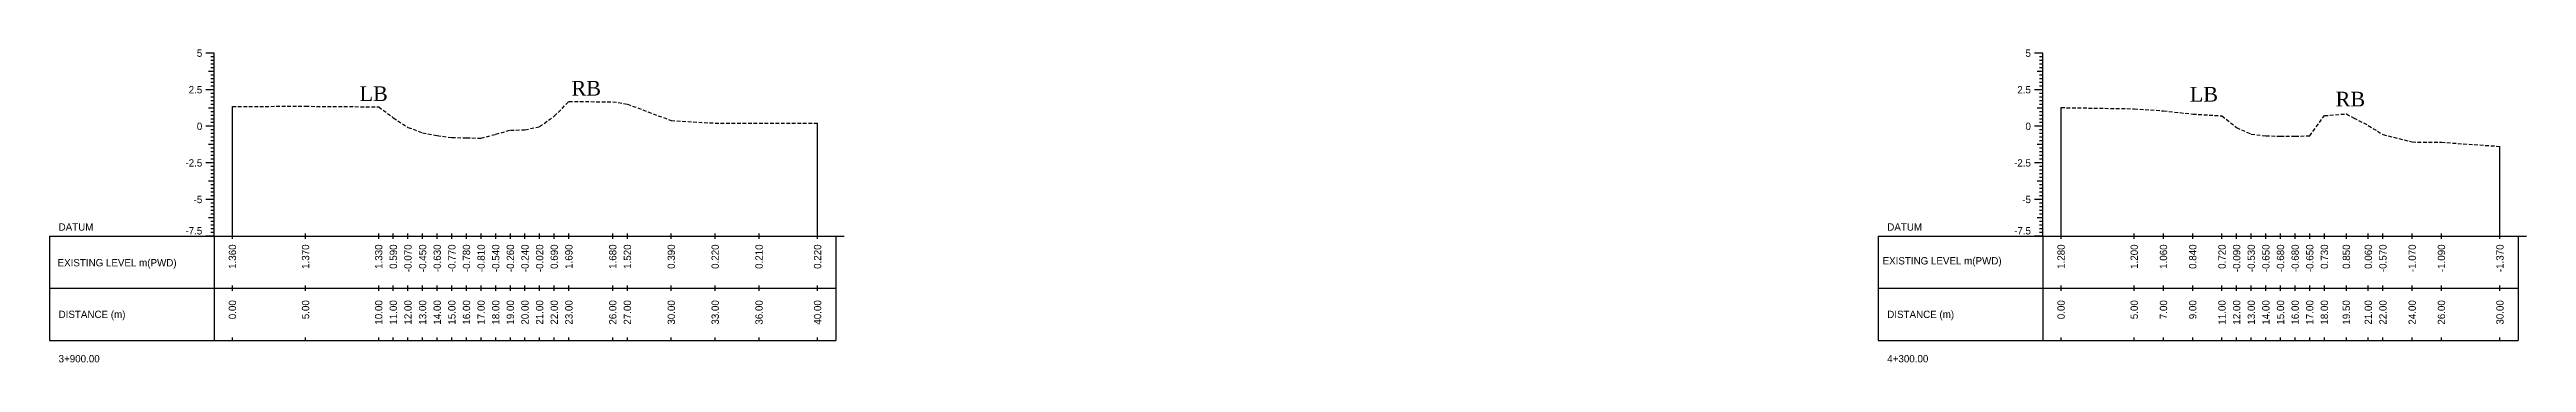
# Model space of a CAD drawing. Header units: inches. Extents: x 6579 to 9220, y -2276 to -1013.
# Drawn here: x 8530.2 to 8699.5, y -1494.5 to -1473.1 of the extents above; entities that cross this region are included whole.
import ezdxf
from ezdxf.enums import TextEntityAlignment as Align

# ---------------------------------------------------------------- set-up
doc = ezdxf.new("R2010")
doc.units = ezdxf.units.IN
doc.header["$MEASUREMENT"] = 0
doc.linetypes.add('HIDDEN', pattern=[0.375, 0.25, -0.125])
doc.layers.add('CS_Drawing', color=7, linetype='Continuous')
doc.layers.add('GL', color=3, linetype='HIDDEN')
doc.styles.add('romans', font='romans.shx')

msp = doc.modelspace()

# ---------------------------------------------------------------- texts
at = {"char_height": 1, "width": 263.4059, "attachment_point": 1, "style": 'romans'}
for s, insert in [('{\\fTimes New Roman|b0|i0|c0|p18;LB}', (8551.39, -1475.66)), ('{\\fTimes New Roman|b0|i0|c0|p18;RB}', (8565.88, -1475.29)), ('{\\fTimes New Roman|b0|i0|c0|p18;LB}', (8676.5, -1475.7)), ('{\\fTimes New Roman|b0|i0|c0|p18;RB}', (8686.47, -1476.03))]:
    msp.add_mtext(s, dxfattribs=dict(at, insert=insert))
at = {"layer": 'CS_Drawing'}
for s, p in [('5', (8540.64, -1473.39)), ('5', (8665.64, -1473.39)), ('2.5', (8540.64, -1475.89)), ('2.5', (8665.64, -1475.89)), ('0', (8540.64, -1478.39)), ('0', (8665.64, -1478.39)), ('-2.5', (8540.64, -1480.89)), ('-2.5', (8665.64, -1480.89)), ('-5', (8540.64, -1483.39)), ('-5', (8665.64, -1483.39))]:
    msp.add_text(s, height=0.5, dxfattribs=at).set_placement(p, align=Align.MIDDLE_RIGHT)
for s, p in [('DATUM', (8530.82, -1485.27)), ('DATUM', (8655.82, -1485.27)), ('EXISTING LEVEL m(PWD)', (8530.75, -1487.71)), ('EXISTING LEVEL m(PWD)', (8655.5, -1487.58)), ('DISTANCE (m)', (8530.82, -1491.24)), ('DISTANCE (m)', (8655.82, -1491.24)), ('3+900.00', (8530.82, -1494.27)), ('4+300.00', (8655.82, -1494.27))]:
    msp.add_text(s, height=0.5, dxfattribs=at).set_placement(p, align=Align.MIDDLE_LEFT)
for p in [(8540.64, -1485.78), (8665.64, -1485.78)]:
    msp.add_text('-7.5', height=0.5, dxfattribs=at).set_placement(p, align=Align.RIGHT)
for s, p in [('1.360', (8542.7, -1486.46)), ('1.370', (8547.7, -1486.46)), ('1.330', (8552.7, -1486.46)), ('0.590', (8553.7, -1486.46)), ('-0.070', (8554.7, -1486.46)), ('-0.450', (8555.7, -1486.46)), ('-0.630', (8556.7, -1486.46)), ('-0.770', (8557.7, -1486.46)), ('-0.780', (8558.7, -1486.46)), ('-0.810', (8559.7, -1486.46)), ('-0.540', (8560.7, -1486.46)), ('-0.260', (8561.7, -1486.46)), ('-0.240', (8562.7, -1486.46)), ('-0.020', (8563.7, -1486.46)), ('0.690', (8564.7, -1486.46)), ('1.690', (8565.7, -1486.46)), ('1.680', (8568.7, -1486.46)), ('1.520', (8569.7, -1486.46)), ('0.390', (8572.7, -1486.46)), ('0.220', (8575.7, -1486.46)), ('0.210', (8578.7, -1486.46)), ('0.220', (8582.7, -1486.46)), ('1.280', (8667.7, -1486.46)), ('1.200', (8672.7, -1486.46)), ('1.060', (8674.7, -1486.46)), ('0.840', (8676.7, -1486.46)), ('0.720', (8678.7, -1486.46)), ('-0.090', (8679.7, -1486.46)), ('-0.530', (8680.7, -1486.46)), ('-0.650', (8681.7, -1486.46)), ('-0.680', (8682.7, -1486.46)), ('-0.680', (8683.7, -1486.46)), ('-0.650', (8684.7, -1486.46)), ('0.730', (8685.7, -1486.46)), ('0.850', (8687.2, -1486.46)), ('0.060', (8688.7, -1486.46)), ('-0.570', (8689.7, -1486.46)), ('-1.070', (8691.7, -1486.46)), ('-1.090', (8693.7, -1486.46)), ('-1.370', (8697.7, -1486.46)), ('0.00', (8542.7, -1490.27)), ('5.00', (8547.7, -1490.27)), ('10.00', (8552.7, -1490.27)), ('11.00', (8553.7, -1490.27)), ('12.00', (8554.7, -1490.27)), ('13.00', (8555.7, -1490.27)), ('14.00', (8556.7, -1490.27)), ('15.00', (8557.7, -1490.27)), ('16.00', (8558.7, -1490.27)), ('17.00', (8559.7, -1490.27)), ('18.00', (8560.7, -1490.27)), ('19.00', (8561.7, -1490.27)), ('20.00', (8562.7, -1490.27)), ('21.00', (8563.7, -1490.27)), ('22.00', (8564.7, -1490.27)), ('23.00', (8565.7, -1490.27)), ('26.00', (8568.7, -1490.27)), ('27.00', (8569.7, -1490.27)), ('30.00', (8572.7, -1490.27)), ('33.00', (8575.7, -1490.27)), ('36.00', (8578.7, -1490.27)), ('40.00', (8582.7, -1490.27)), ('0.00', (8667.7, -1490.27)), ('5.00', (8672.7, -1490.27)), ('7.00', (8674.7, -1490.27)), ('9.00', (8676.7, -1490.27)), ('11.00', (8678.7, -1490.27)), ('12.00', (8679.7, -1490.27)), ('13.00', (8680.7, -1490.27)), ('14.00', (8681.7, -1490.27)), ('15.00', (8682.7, -1490.27)), ('16.00', (8683.7, -1490.27)), ('17.00', (8684.7, -1490.27)), ('18.00', (8685.7, -1490.27)), ('19.50', (8687.2, -1490.27)), ('21.00', (8688.7, -1490.27)), ('22.00', (8689.7, -1490.27)), ('24.00', (8691.7, -1490.27)), ('26.00', (8693.7, -1490.27)), ('30.00', (8697.7, -1490.27))]:
    msp.add_text(s, height=0.5, rotation=90, dxfattribs=at).set_placement(p, align=Align.MIDDLE_RIGHT)

# ---------------------------------------------------------------- linework, layer by layer
at = {"layer": 'CS_Drawing'}
for p, q in [((8541.45, -1473.39), (8540.89, -1473.39)), ((8541.45, -1473.39), (8541.06, -1473.39)), ((8541.45, -1474.64), (8541.06, -1474.64)), ((8541.45, -1473.39), (8541.22, -1473.39)), ((8541.45, -1473.64), (8541.22, -1473.64)), ((8541.45, -1473.89), (8541.22, -1473.89)), ((8541.45, -1474.14), (8541.22, -1474.14)), ((8541.45, -1474.39), (8541.22, -1474.39)), ((8541.45, -1474.64), (8541.22, -1474.64)), ((8541.45, -1485.89), (8541.45, -1473.39)), ((8666.45, -1473.39), (8665.89, -1473.39)), ((8666.45, -1473.39), (8666.06, -1473.39)), ((8666.45, -1474.64), (8666.06, -1474.64)), ((8666.45, -1473.39), (8666.22, -1473.39)), ((8666.45, -1473.64), (8666.22, -1473.64)), ((8666.45, -1473.89), (8666.22, -1473.89)), ((8666.45, -1474.14), (8666.22, -1474.14)), ((8666.45, -1474.39), (8666.22, -1474.39)), ((8666.45, -1474.64), (8666.22, -1474.64)), ((8666.45, -1485.89), (8666.45, -1473.39)), ((8541.45, -1475.89), (8540.89, -1475.89)), ((8541.45, -1475.89), (8541.06, -1475.89)), ((8541.45, -1474.89), (8541.22, -1474.89)), ((8541.45, -1475.14), (8541.22, -1475.14)), ((8541.45, -1475.39), (8541.22, -1475.39)), ((8541.45, -1475.64), (8541.22, -1475.64)), ((8541.45, -1475.89), (8541.22, -1475.89)), ((8541.45, -1476.14), (8541.22, -1476.14)), ((8541.45, -1476.39), (8541.22, -1476.39)), ((8666.45, -1475.89), (8665.89, -1475.89)), ((8666.45, -1475.89), (8666.06, -1475.89)), ((8666.45, -1474.89), (8666.22, -1474.89)), ((8666.45, -1475.14), (8666.22, -1475.14)), ((8666.45, -1475.39), (8666.22, -1475.39)), ((8666.45, -1475.64), (8666.22, -1475.64)), ((8666.45, -1475.89), (8666.22, -1475.89)), ((8666.45, -1476.14), (8666.22, -1476.14)), ((8666.45, -1476.39), (8666.22, -1476.39)), ((8541.45, -1477.14), (8541.06, -1477.14)), ((8541.45, -1476.64), (8541.22, -1476.64)), ((8541.45, -1476.89), (8541.22, -1476.89)), ((8541.45, -1477.14), (8541.22, -1477.14)), ((8541.45, -1477.39), (8541.22, -1477.39)), ((8541.45, -1477.64), (8541.22, -1477.64)), ((8541.45, -1477.89), (8541.22, -1477.89)), ((8542.7, -1485.89), (8542.7, -1477.03)), ((8666.45, -1477.14), (8666.06, -1477.14)), ((8666.45, -1476.64), (8666.22, -1476.64)), ((8666.45, -1476.89), (8666.22, -1476.89)), ((8666.45, -1477.14), (8666.22, -1477.14)), ((8666.45, -1477.39), (8666.22, -1477.39)), ((8666.45, -1477.64), (8666.22, -1477.64)), ((8666.45, -1477.89), (8666.22, -1477.89)), ((8667.7, -1485.89), (8667.7, -1477.11)), ((8541.45, -1478.39), (8540.89, -1478.39)), ((8541.45, -1478.39), (8541.06, -1478.39)), ((8541.45, -1479.64), (8541.06, -1479.64)), ((8541.45, -1478.14), (8541.22, -1478.14)), ((8541.45, -1478.39), (8541.22, -1478.39)), ((8541.45, -1478.64), (8541.22, -1478.64)), ((8541.45, -1478.89), (8541.22, -1478.89)), ((8541.45, -1479.14), (8541.22, -1479.14)), ((8541.45, -1479.39), (8541.22, -1479.39)), ((8541.45, -1479.64), (8541.22, -1479.64)), ((8582.7, -1485.89), (8582.7, -1478.17)), ((8666.45, -1478.39), (8665.89, -1478.39)), ((8666.45, -1478.39), (8666.06, -1478.39)), ((8666.45, -1479.64), (8666.06, -1479.64)), ((8666.45, -1478.14), (8666.22, -1478.14)), ((8666.45, -1478.39), (8666.22, -1478.39)), ((8666.45, -1478.64), (8666.22, -1478.64)), ((8666.45, -1478.89), (8666.22, -1478.89)), ((8666.45, -1479.14), (8666.22, -1479.14)), ((8666.45, -1479.39), (8666.22, -1479.39)), ((8666.45, -1479.64), (8666.22, -1479.64)), ((8697.7, -1485.89), (8697.7, -1479.76)), ((8541.45, -1480.89), (8540.89, -1480.89)), ((8541.45, -1480.89), (8541.06, -1480.89)), ((8541.45, -1479.89), (8541.22, -1479.89)), ((8541.45, -1480.14), (8541.22, -1480.14)), ((8541.45, -1480.39), (8541.22, -1480.39)), ((8541.45, -1480.64), (8541.22, -1480.64)), ((8541.45, -1480.89), (8541.22, -1480.89)), ((8541.45, -1481.14), (8541.22, -1481.14)), ((8541.45, -1481.39), (8541.22, -1481.39)), ((8666.45, -1480.89), (8665.89, -1480.89)), ((8666.45, -1480.89), (8666.06, -1480.89)), ((8666.45, -1479.89), (8666.22, -1479.89)), ((8666.45, -1480.14), (8666.22, -1480.14)), ((8666.45, -1480.39), (8666.22, -1480.39)), ((8666.45, -1480.64), (8666.22, -1480.64)), ((8666.45, -1480.89), (8666.22, -1480.89)), ((8666.45, -1481.14), (8666.22, -1481.14)), ((8666.45, -1481.39), (8666.22, -1481.39)), ((8541.45, -1482.14), (8541.06, -1482.14)), ((8541.45, -1481.64), (8541.22, -1481.64)), ((8541.45, -1481.89), (8541.22, -1481.89)), ((8541.45, -1482.14), (8541.22, -1482.14)), ((8541.45, -1482.39), (8541.22, -1482.39)), ((8541.45, -1482.64), (8541.22, -1482.64)), ((8541.45, -1482.89), (8541.22, -1482.89)), ((8541.45, -1483.14), (8541.22, -1483.14)), ((8666.45, -1482.14), (8666.06, -1482.14)), ((8666.45, -1481.64), (8666.22, -1481.64)), ((8666.45, -1481.89), (8666.22, -1481.89)), ((8666.45, -1482.14), (8666.22, -1482.14)), ((8666.45, -1482.39), (8666.22, -1482.39)), ((8666.45, -1482.64), (8666.22, -1482.64)), ((8666.45, -1482.89), (8666.22, -1482.89)), ((8666.45, -1483.14), (8666.22, -1483.14)), ((8541.45, -1483.39), (8540.89, -1483.39)), ((8541.45, -1483.39), (8541.06, -1483.39)), ((8541.45, -1484.64), (8541.06, -1484.64)), ((8541.45, -1483.39), (8541.22, -1483.39)), ((8541.45, -1483.64), (8541.22, -1483.64)), ((8541.45, -1483.89), (8541.22, -1483.89)), ((8541.45, -1484.14), (8541.22, -1484.14)), ((8541.45, -1484.39), (8541.22, -1484.39)), ((8541.45, -1484.64), (8541.22, -1484.64)), ((8666.45, -1483.39), (8665.89, -1483.39)), ((8666.45, -1483.39), (8666.06, -1483.39)), ((8666.45, -1484.64), (8666.06, -1484.64)), ((8666.45, -1483.39), (8666.22, -1483.39)), ((8666.45, -1483.64), (8666.22, -1483.64)), ((8666.45, -1483.89), (8666.22, -1483.89)), ((8666.45, -1484.14), (8666.22, -1484.14)), ((8666.45, -1484.39), (8666.22, -1484.39)), ((8666.45, -1484.64), (8666.22, -1484.64)), ((8530.2, -1485.89), (8541.45, -1485.89)), ((8530.2, -1485.89), (8530.2, -1493.02)), ((8541.45, -1485.89), (8540.89, -1485.89)), ((8541.45, -1485.89), (8541.06, -1485.89)), ((8541.45, -1484.89), (8541.22, -1484.89)), ((8541.45, -1485.14), (8541.22, -1485.14)), ((8541.45, -1485.39), (8541.22, -1485.39)), ((8541.45, -1485.64), (8541.22, -1485.64)), ((8541.45, -1485.89), (8541.22, -1485.89)), ((8541.45, -1485.89), (8583.95, -1485.89)), ((8541.45, -1485.89), (8541.45, -1493.02)), ((8542.7, -1486.08), (8542.7, -1485.71)), ((8547.7, -1486.08), (8547.7, -1485.71)), ((8552.7, -1486.08), (8552.7, -1485.71)), ((8553.7, -1486.08), (8553.7, -1485.71)), ((8554.7, -1486.08), (8554.7, -1485.71)), ((8555.7, -1486.08), (8555.7, -1485.71)), ((8556.7, -1486.08), (8556.7, -1485.71)), ((8557.7, -1486.08), (8557.7, -1485.71)), ((8558.7, -1486.08), (8558.7, -1485.71)), ((8559.7, -1486.08), (8559.7, -1485.71)), ((8560.7, -1486.08), (8560.7, -1485.71)), ((8561.7, -1486.08), (8561.7, -1485.71)), ((8562.7, -1486.08), (8562.7, -1485.71)), ((8563.7, -1486.08), (8563.7, -1485.71)), ((8564.7, -1486.08), (8564.7, -1485.71)), ((8565.7, -1486.08), (8565.7, -1485.71)), ((8568.7, -1486.08), (8568.7, -1485.71)), ((8569.7, -1486.08), (8569.7, -1485.71)), ((8572.7, -1486.08), (8572.7, -1485.71)), ((8575.7, -1486.08), (8575.7, -1485.71)), ((8578.7, -1486.08), (8578.7, -1485.71)), ((8582.7, -1486.08), (8582.7, -1485.71)), ((8583.95, -1485.89), (8584.51, -1485.89)), ((8583.95, -1485.89), (8584.34, -1485.89)), ((8583.95, -1485.89), (8584.17, -1485.89)), ((8583.95, -1485.89), (8583.95, -1493.02)), ((8655.2, -1485.89), (8666.45, -1485.89)), ((8655.2, -1485.89), (8655.2, -1493.02)), ((8666.45, -1485.89), (8665.89, -1485.89)), ((8666.45, -1485.89), (8666.06, -1485.89)), ((8666.45, -1484.89), (8666.22, -1484.89)), ((8666.45, -1485.14), (8666.22, -1485.14)), ((8666.45, -1485.39), (8666.22, -1485.39)), ((8666.45, -1485.64), (8666.22, -1485.64)), ((8666.45, -1485.89), (8666.22, -1485.89)), ((8666.45, -1485.89), (8698.95, -1485.89)), ((8666.45, -1485.89), (8666.45, -1493.02)), ((8667.7, -1486.08), (8667.7, -1485.71)), ((8672.7, -1486.08), (8672.7, -1485.71)), ((8674.7, -1486.08), (8674.7, -1485.71)), ((8676.7, -1486.08), (8676.7, -1485.71)), ((8678.7, -1486.08), (8678.7, -1485.71)), ((8679.7, -1486.08), (8679.7, -1485.71)), ((8680.7, -1486.08), (8680.7, -1485.71)), ((8681.7, -1486.08), (8681.7, -1485.71)), ((8682.7, -1486.08), (8682.7, -1485.71)), ((8683.7, -1486.08), (8683.7, -1485.71)), ((8684.7, -1486.08), (8684.7, -1485.71)), ((8685.7, -1486.08), (8685.7, -1485.71)), ((8687.2, -1486.08), (8687.2, -1485.71)), ((8688.7, -1486.08), (8688.7, -1485.71)), ((8689.7, -1486.08), (8689.7, -1485.71)), ((8691.7, -1486.08), (8691.7, -1485.71)), ((8693.7, -1486.08), (8693.7, -1485.71)), ((8697.7, -1486.08), (8697.7, -1485.71)), ((8698.95, -1485.89), (8699.51, -1485.89)), ((8698.95, -1485.89), (8699.34, -1485.89)), ((8698.95, -1485.89), (8699.17, -1485.89)), ((8698.95, -1485.89), (8698.95, -1493.02)), ((8530.2, -1489.46), (8541.45, -1489.46)), ((8541.45, -1489.46), (8583.95, -1489.46)), ((8541.45, -1489.46), (8583.95, -1489.46)), ((8542.7, -1489.64), (8542.7, -1489.27)), ((8547.7, -1489.64), (8547.7, -1489.27)), ((8552.7, -1489.64), (8552.7, -1489.27)), ((8553.7, -1489.64), (8553.7, -1489.27)), ((8554.7, -1489.64), (8554.7, -1489.27)), ((8555.7, -1489.64), (8555.7, -1489.27)), ((8556.7, -1489.64), (8556.7, -1489.27)), ((8557.7, -1489.64), (8557.7, -1489.27)), ((8558.7, -1489.64), (8558.7, -1489.27)), ((8559.7, -1489.64), (8559.7, -1489.27)), ((8560.7, -1489.64), (8560.7, -1489.27)), ((8561.7, -1489.64), (8561.7, -1489.27)), ((8562.7, -1489.64), (8562.7, -1489.27)), ((8563.7, -1489.64), (8563.7, -1489.27)), ((8564.7, -1489.64), (8564.7, -1489.27)), ((8565.7, -1489.64), (8565.7, -1489.27)), ((8568.7, -1489.64), (8568.7, -1489.27)), ((8569.7, -1489.64), (8569.7, -1489.27)), ((8572.7, -1489.64), (8572.7, -1489.27)), ((8575.7, -1489.64), (8575.7, -1489.27)), ((8578.7, -1489.64), (8578.7, -1489.27)), ((8582.7, -1489.64), (8582.7, -1489.27)), ((8655.2, -1489.46), (8666.45, -1489.46)), ((8666.45, -1489.46), (8698.95, -1489.46)), ((8666.45, -1489.46), (8698.95, -1489.46)), ((8667.7, -1489.64), (8667.7, -1489.27)), ((8672.7, -1489.64), (8672.7, -1489.27)), ((8674.7, -1489.64), (8674.7, -1489.27)), ((8676.7, -1489.64), (8676.7, -1489.27)), ((8678.7, -1489.64), (8678.7, -1489.27)), ((8679.7, -1489.64), (8679.7, -1489.27)), ((8680.7, -1489.64), (8680.7, -1489.27)), ((8681.7, -1489.64), (8681.7, -1489.27)), ((8682.7, -1489.64), (8682.7, -1489.27)), ((8683.7, -1489.64), (8683.7, -1489.27)), ((8684.7, -1489.64), (8684.7, -1489.27)), ((8685.7, -1489.64), (8685.7, -1489.27)), ((8687.2, -1489.64), (8687.2, -1489.27)), ((8688.7, -1489.64), (8688.7, -1489.27)), ((8689.7, -1489.64), (8689.7, -1489.27)), ((8691.7, -1489.64), (8691.7, -1489.27)), ((8693.7, -1489.64), (8693.7, -1489.27)), ((8697.7, -1489.64), (8697.7, -1489.27)), ((8530.2, -1493.02), (8541.45, -1493.02)), ((8541.45, -1493.02), (8583.95, -1493.02)), ((8542.7, -1493.02), (8542.7, -1492.83)), ((8547.7, -1493.02), (8547.7, -1492.83)), ((8552.7, -1493.02), (8552.7, -1492.83)), ((8553.7, -1493.02), (8553.7, -1492.83)), ((8554.7, -1493.02), (8554.7, -1492.83)), ((8555.7, -1493.02), (8555.7, -1492.83)), ((8556.7, -1493.02), (8556.7, -1492.83)), ((8557.7, -1493.02), (8557.7, -1492.83)), ((8558.7, -1493.02), (8558.7, -1492.83)), ((8559.7, -1493.02), (8559.7, -1492.83)), ((8560.7, -1493.02), (8560.7, -1492.83)), ((8561.7, -1493.02), (8561.7, -1492.83)), ((8562.7, -1493.02), (8562.7, -1492.83)), ((8563.7, -1493.02), (8563.7, -1492.83)), ((8564.7, -1493.02), (8564.7, -1492.83)), ((8565.7, -1493.02), (8565.7, -1492.83)), ((8568.7, -1493.02), (8568.7, -1492.83)), ((8569.7, -1493.02), (8569.7, -1492.83)), ((8572.7, -1493.02), (8572.7, -1492.83)), ((8575.7, -1493.02), (8575.7, -1492.83)), ((8578.7, -1493.02), (8578.7, -1492.83)), ((8582.7, -1493.02), (8582.7, -1492.83)), ((8655.2, -1493.02), (8666.45, -1493.02)), ((8666.45, -1493.02), (8698.95, -1493.02)), ((8667.7, -1493.02), (8667.7, -1492.83)), ((8672.7, -1493.02), (8672.7, -1492.83)), ((8674.7, -1493.02), (8674.7, -1492.83)), ((8676.7, -1493.02), (8676.7, -1492.83)), ((8678.7, -1493.02), (8678.7, -1492.83)), ((8679.7, -1493.02), (8679.7, -1492.83)), ((8680.7, -1493.02), (8680.7, -1492.83)), ((8681.7, -1493.02), (8681.7, -1492.83)), ((8682.7, -1493.02), (8682.7, -1492.83)), ((8683.7, -1493.02), (8683.7, -1492.83)), ((8684.7, -1493.02), (8684.7, -1492.83)), ((8685.7, -1493.02), (8685.7, -1492.83)), ((8687.2, -1493.02), (8687.2, -1492.83)), ((8688.7, -1493.02), (8688.7, -1492.83)), ((8689.7, -1493.02), (8689.7, -1492.83)), ((8691.7, -1493.02), (8691.7, -1492.83)), ((8693.7, -1493.02), (8693.7, -1492.83)), ((8697.7, -1493.02), (8697.7, -1492.83))]:
    msp.add_line(p, q, dxfattribs=at)
at = {"layer": 'GL'}
for points in [[(8542.7, -1477.03), (8547.7, -1477.02), (8552.7, -1477.06), (8553.7, -1477.8), (8554.7, -1478.46), (8555.7, -1478.84), (8556.7, -1479.02), (8557.7, -1479.16), (8558.7, -1479.17), (8559.7, -1479.2), (8560.7, -1478.93), (8561.7, -1478.65), (8562.7, -1478.63), (8563.7, -1478.41), (8564.7, -1477.7), (8565.7, -1476.7), (8568.7, -1476.71), (8569.7, -1476.87), (8572.7, -1478), (8575.7, -1478.17), (8578.7, -1478.18), (8582.7, -1478.17)], [(8667.7, -1477.11), (8672.7, -1477.19), (8674.7, -1477.33), (8676.7, -1477.55), (8678.7, -1477.67), (8679.7, -1478.48), (8680.7, -1478.92), (8681.7, -1479.04), (8682.7, -1479.07), (8683.7, -1479.07), (8684.7, -1479.04), (8685.7, -1477.66), (8687.2, -1477.54), (8687.7, -1477.82), (8688.7, -1478.33), (8689.7, -1478.96), (8691.7, -1479.46), (8693.7, -1479.48), (8697.7, -1479.76)]]:
    msp.add_lwpolyline(points, dxfattribs=at)

msp.set_redraw_order([(e.dxf.handle, doc.entitydb.next_handle()) for e in msp.query("TEXT MTEXT ATTDEF DIMENSION ARC_DIMENSION")])  # texts and dimensions are drawn at this point

doc.saveas('drawing.dxf')
